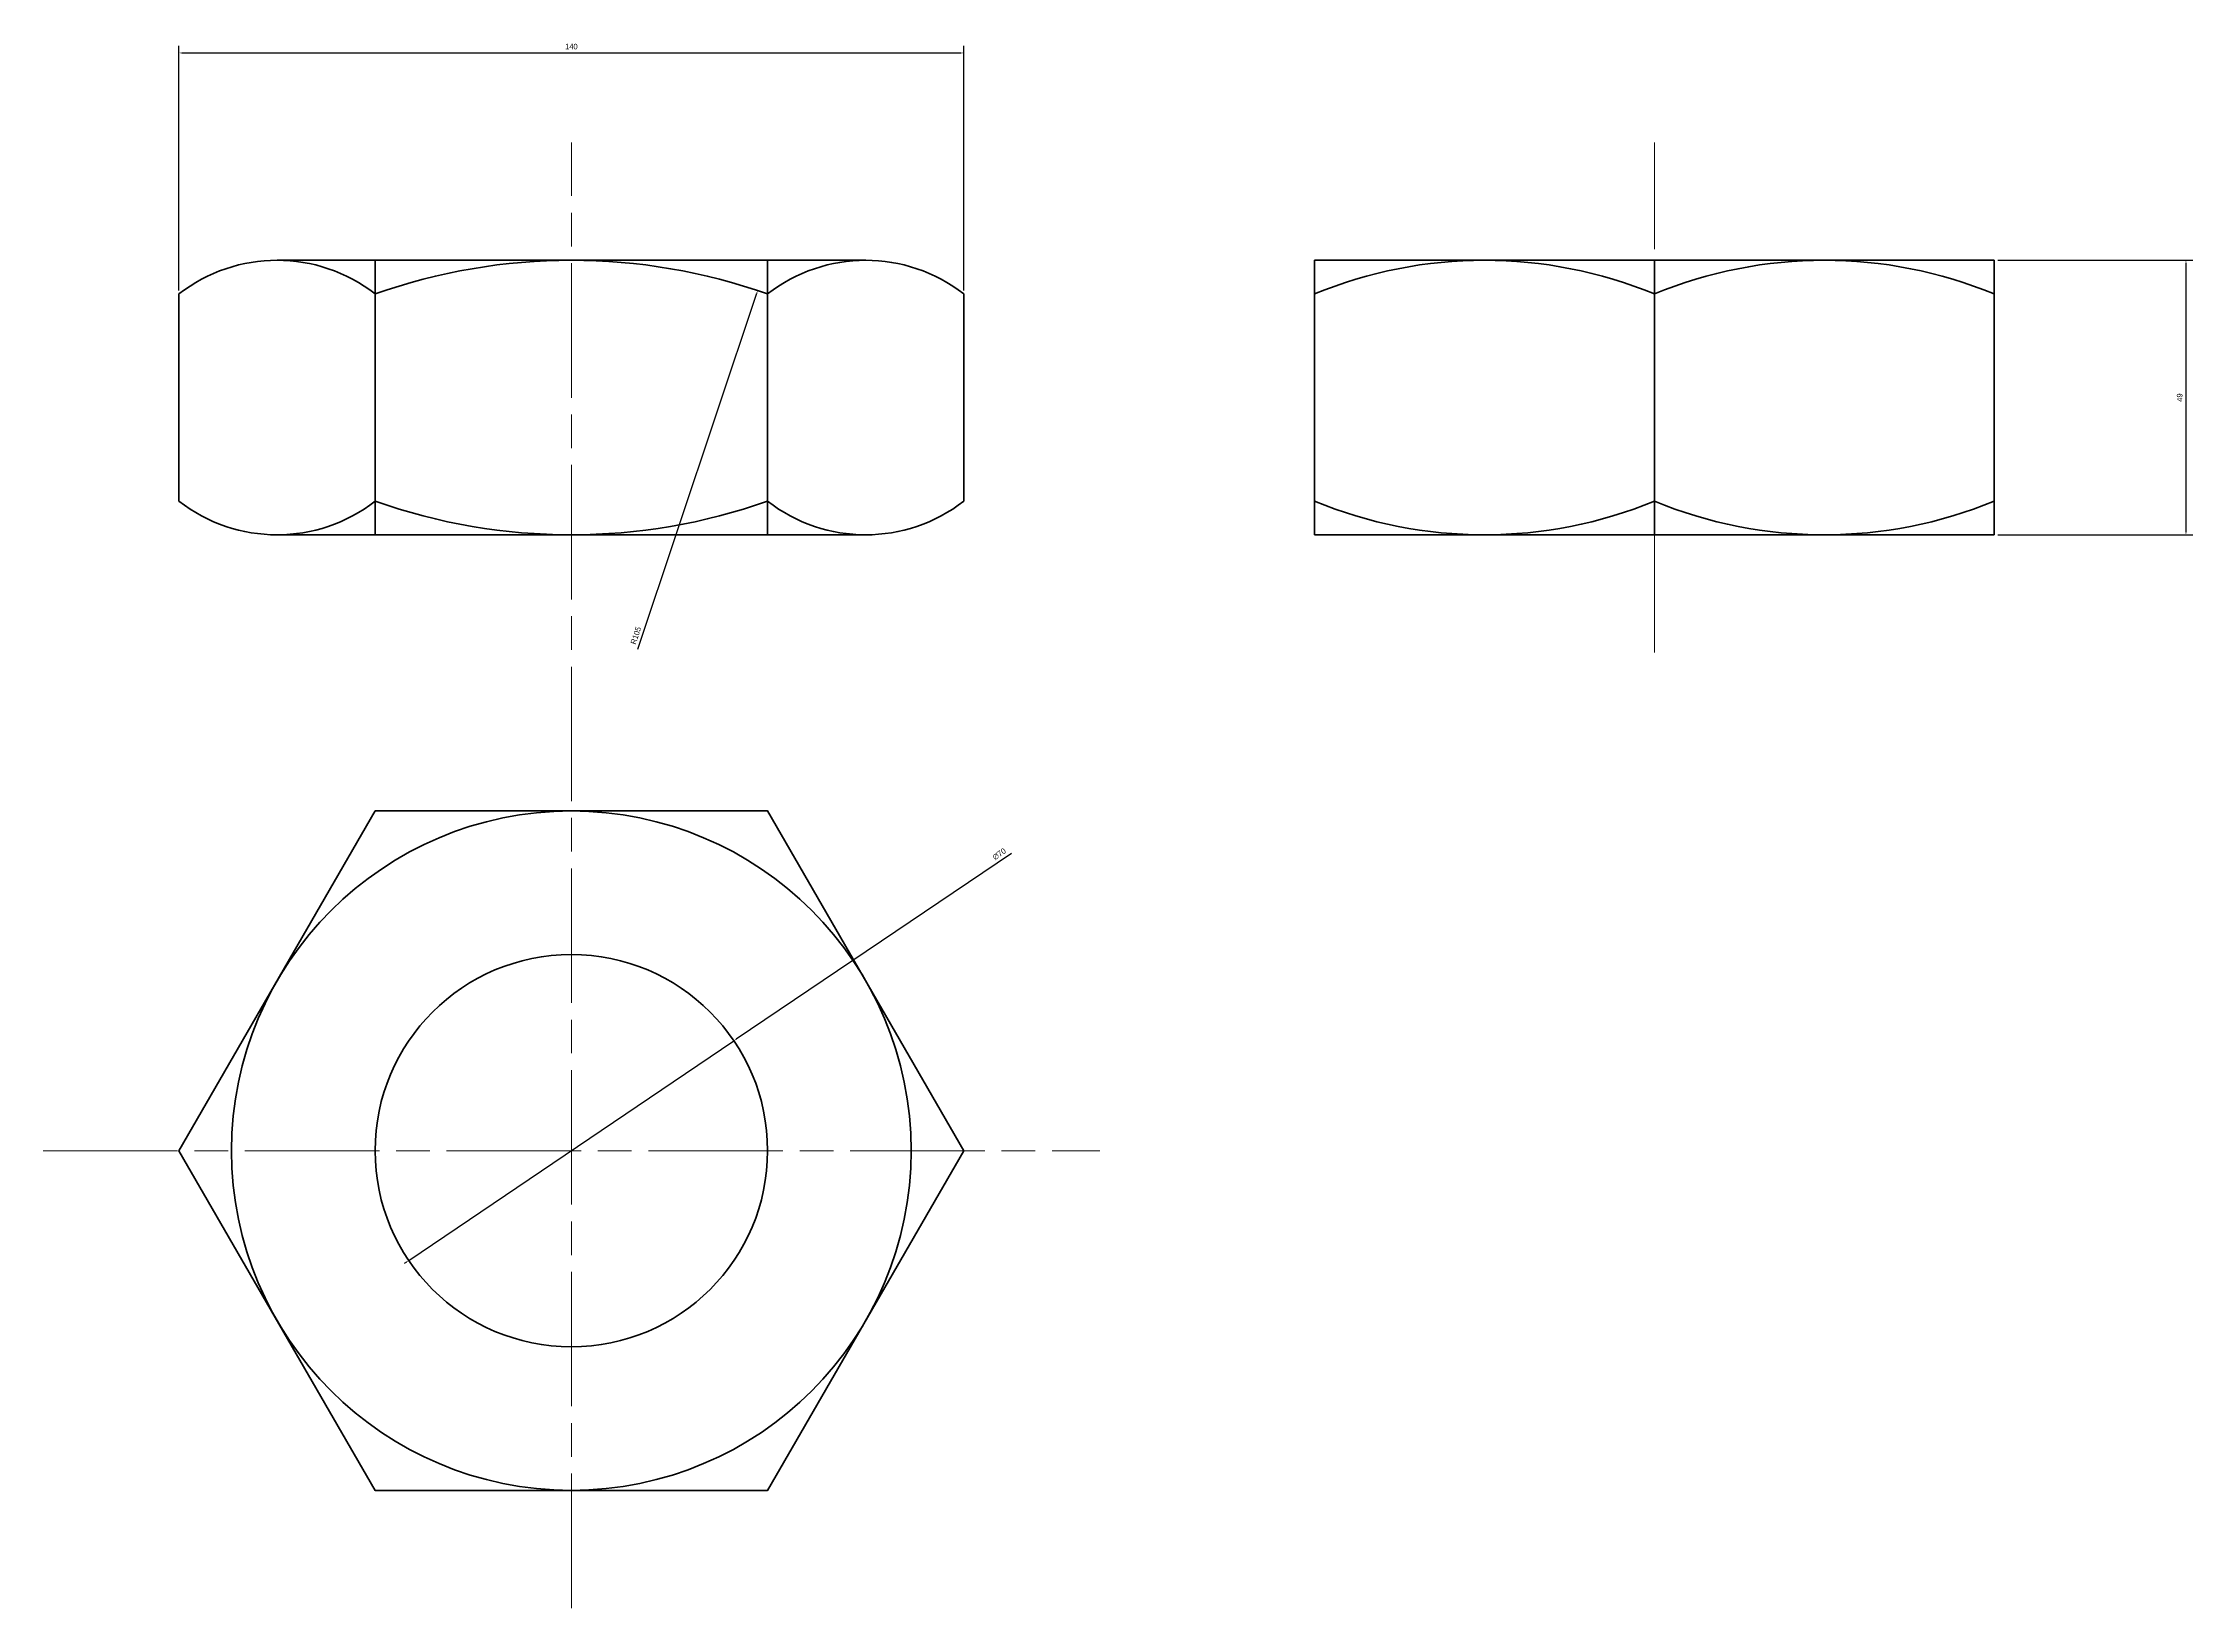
# Model space of a CAD drawing. Header units: millimetres. Extents: x -3 to 380, y 7 to 286.
import ezdxf

# ---------------------------------------------------------------- set-up
doc = ezdxf.new("R2010")
doc.units = ezdxf.units.MM
doc.linetypes.add('ACAD_ISO08W100', pattern=[36, 24, -3, 6, -3])
for name, color, linetype, lineweight in [('文本层', 212, 'Continuous', 13), ('点划线', 1, 'ACAD_ISO08W100', 13), ('轮廓线', 7, 'Continuous', 35)]:
    doc.layers.add(name, color=color, linetype=linetype, lineweight=lineweight)
doc.dimstyles.new('ISO-25', dxfattribs={"dimtxt": 1, "dimasz": 0.5, "dimexe": 1.25, "dimexo": 0.625, "dimtad": 1, "dimtxsty": 'Standard', "dimcen": 2.5, "dimadec": 0, "dimazin": 0, "dimtfac": 1, "dimtmove": 0, "dimatfit": 3, "dimfxl": 0, "dimarcsym": 0})

# ---------------------------------------------------------------- blocks, each defined once
blk = doc.blocks.new('*D2')
at = {"layer": 'Defpoints', "color": 0}
for p in [(160.77, 284.2), (20.77, 241.2), (160.77, 241.2)]:
    blk.add_point(p, dxfattribs=at)
at = {"layer": '文本层', "color": 0, "lineweight": -2}
for p, q in [((20.77, 241.82), (20.77, 285.45)), ((21.27, 284.2), (160.27, 284.2)), ((160.77, 241.82), (160.77, 285.45))]:
    blk.add_line(p, q, dxfattribs=at)
at = {"layer": '文本层', "color": 0}
for points in [[(21.27, 284.28), (21.27, 284.12), (20.77, 284.2)], [(160.27, 284.28), (160.27, 284.12), (160.77, 284.2)]]:
    blk.add_solid(points, dxfattribs=at)
at = {"layer": '文本层', "color": 0, "insert": (90.77, 285.33), "char_height": 1, "attachment_point": 5}
blk.add_mtext('140', dxfattribs=at)
blk = doc.blocks.new('*D3')
at = {"layer": 'Defpoints', "color": 0}
for p in [(344.57, 247.2), (344.57, 198.2), (378.78, 198.2)]:
    blk.add_point(p, dxfattribs=at)
at = {"layer": '文本层', "color": 0, "lineweight": -2}
for p, q in [((345.2, 247.2), (380.03, 247.2)), ((378.78, 246.7), (378.78, 198.7)), ((345.2, 198.2), (380.03, 198.2))]:
    blk.add_line(p, q, dxfattribs=at)
at = {"layer": '文本层', "color": 0}
for points in [[(378.7, 246.7), (378.87, 246.7), (378.78, 247.2)], [(378.7, 198.7), (378.87, 198.7), (378.78, 198.2)]]:
    blk.add_solid(points, dxfattribs=at)
at = {"layer": '文本层', "color": 0, "insert": (377.66, 222.7), "char_height": 1, "attachment_point": 5, "rotation": 90}
blk.add_mtext('49', dxfattribs=at)
blk = doc.blocks.new('*D4')
at = {"layer": 'Defpoints', "color": 0}
for p in [(124, 241.81), (90.77, 142.2)]:
    blk.add_point(p, dxfattribs=at)
at = {"layer": '文本层', "color": 0, "lineweight": -2}
blk.add_line((102.64, 177.77), (123.84, 241.33), dxfattribs=at)
at = {"layer": '文本层', "color": 0}
blk.add_solid([(123.76, 241.36), (123.92, 241.31), (124, 241.81)], dxfattribs=at)
at = {"layer": '文本层', "color": 0, "insert": (102.27, 180.23), "char_height": 1, "attachment_point": 5, "rotation": 71.5492}
blk.add_mtext('R105', dxfattribs=at)
blk = doc.blocks.new('*D5')
at = {"layer": 'Defpoints', "color": 0}
for p in [(119.77, 107.89), (61.77, 68.7)]:
    blk.add_point(p, dxfattribs=at)
at = {"layer": '文本层', "color": 0, "lineweight": -2}
for p, q in [((169.29, 141.35), (120.18, 108.17)), ((61.77, 68.7), (119.77, 107.89)), ((61.35, 68.42), (60.94, 68.14))]:
    blk.add_line(p, q, dxfattribs=at)
at = {"layer": '文本层', "color": 0}
for points in [[(120.14, 108.24), (120.23, 108.1), (119.77, 107.89)], [(61.31, 68.49), (61.4, 68.35), (61.77, 68.7)]]:
    blk.add_solid(points, dxfattribs=at)
at = {"layer": '文本层', "color": 0, "insert": (167.1, 141.23), "char_height": 1, "attachment_point": 5, "rotation": 34.0453}
blk.add_mtext('∅70', dxfattribs=at)

msp = doc.modelspace()

# ---------------------------------------------------------------- linework, layer by layer
at = {"layer": '点划线'}
for p, q in [((90.768, 6.672), (90.768, 268.204)), ((283.953, 177.204), (283.953, 268.204)), ((-3.481, 88.293), (185.016, 88.293))]:
    msp.add_line(p, q, dxfattribs=at)
at = {"layer": '轮廓线'}
for p, q in [((38.268, 247.204), (143.268, 247.204)), ((55.768, 198.204), (55.768, 247.204)), ((125.768, 198.204), (125.768, 247.204)), ((223.331, 247.204), (344.575, 247.204)), ((283.953, 247.204), (283.953, 198.204)), ((20.768, 204.209), (20.768, 241.199)), ((160.768, 241.199), (160.768, 204.209)), ((143.268, 198.204), (38.268, 198.204)), ((223.331, 198.204), (344.575, 198.204))]:
    msp.add_line(p, q, dxfattribs=at)
for points in [[(223.331, 247.204), (223.331, 198.204)], [(344.575, 198.204), (344.575, 247.204)]]:
    msp.add_lwpolyline(points, dxfattribs=at)
msp.add_lwpolyline([(55.768, 148.915), (20.768, 88.293), (55.768, 27.672), (125.768, 27.672), (160.768, 88.293), (125.768, 148.915)], close=True, dxfattribs=at)
for radius in [60.622, 35]:
    msp.add_circle((90.768, 88.293), radius, dxfattribs=at)
for centre, radius, start, end in [((38.268, 218.702), 28.502, 52.12112, 127.87888), ((90.768, 142.204), 105, 70.52878, 109.47122), ((143.268, 218.702), 28.502, 52.12112, 127.87888), ((253.642, 167.703), 79.501, 67.58788, 112.41212), ((314.264, 167.703), 79.501, 67.58788, 112.41212), ((38.268, 226.706), 28.502, 232.12112, 307.87888), ((90.768, 303.204), 105, 250.52878, 289.47122), ((143.268, 226.706), 28.502, 232.12112, 307.87888), ((253.642, 277.705), 79.501, 247.58788, 292.41212), ((314.264, 277.705), 79.501, 247.58788, 292.41212)]:
    msp.add_arc(centre, radius, start, end, dxfattribs=at)

# ---------------------------------------------------------------- dimensions: what is measured, and where the dimension line sits
at = {"layer": '文本层'}
dim = msp.add_linear_dim(base=(160.768, 284.2), p1=(20.768, 241.199), p2=(160.768, 241.199), dimstyle='ISO-25', dxfattribs=at)
dim.commit()
dim.dimension.update_dxf_attribs({"geometry": '*D2', "text_midpoint": (90.768, 285.325)})
dim = msp.add_linear_dim(base=(378.784, 198.204), p1=(344.575, 247.204), p2=(344.575, 198.204), angle=90, dimstyle='ISO-25', dxfattribs=at)
dim.commit()
dim.dimension.update_dxf_attribs({"geometry": '*D3', "text_midpoint": (377.659, 222.704)})
dim = msp.add_radius_dim(center=(90.768, 142.204), mpoint=(123.999, 241.807), dimstyle='ISO-25', dxfattribs=at)
dim.commit()
dim.dimension.update_dxf_attribs({"geometry": '*D4', "text_midpoint": (103.334, 179.869), "dimtype": 164})
dim = msp.add_diameter_dim_2p(p1=(61.767, 68.699), p2=(119.768, 107.888), dimstyle='ISO-25', dxfattribs=at)
dim.commit()
dim.dimension.update_dxf_attribs({"geometry": '*D5', "text_midpoint": (167.733, 140.295), "dimtype": 163})

doc.saveas('drawing.dxf')
